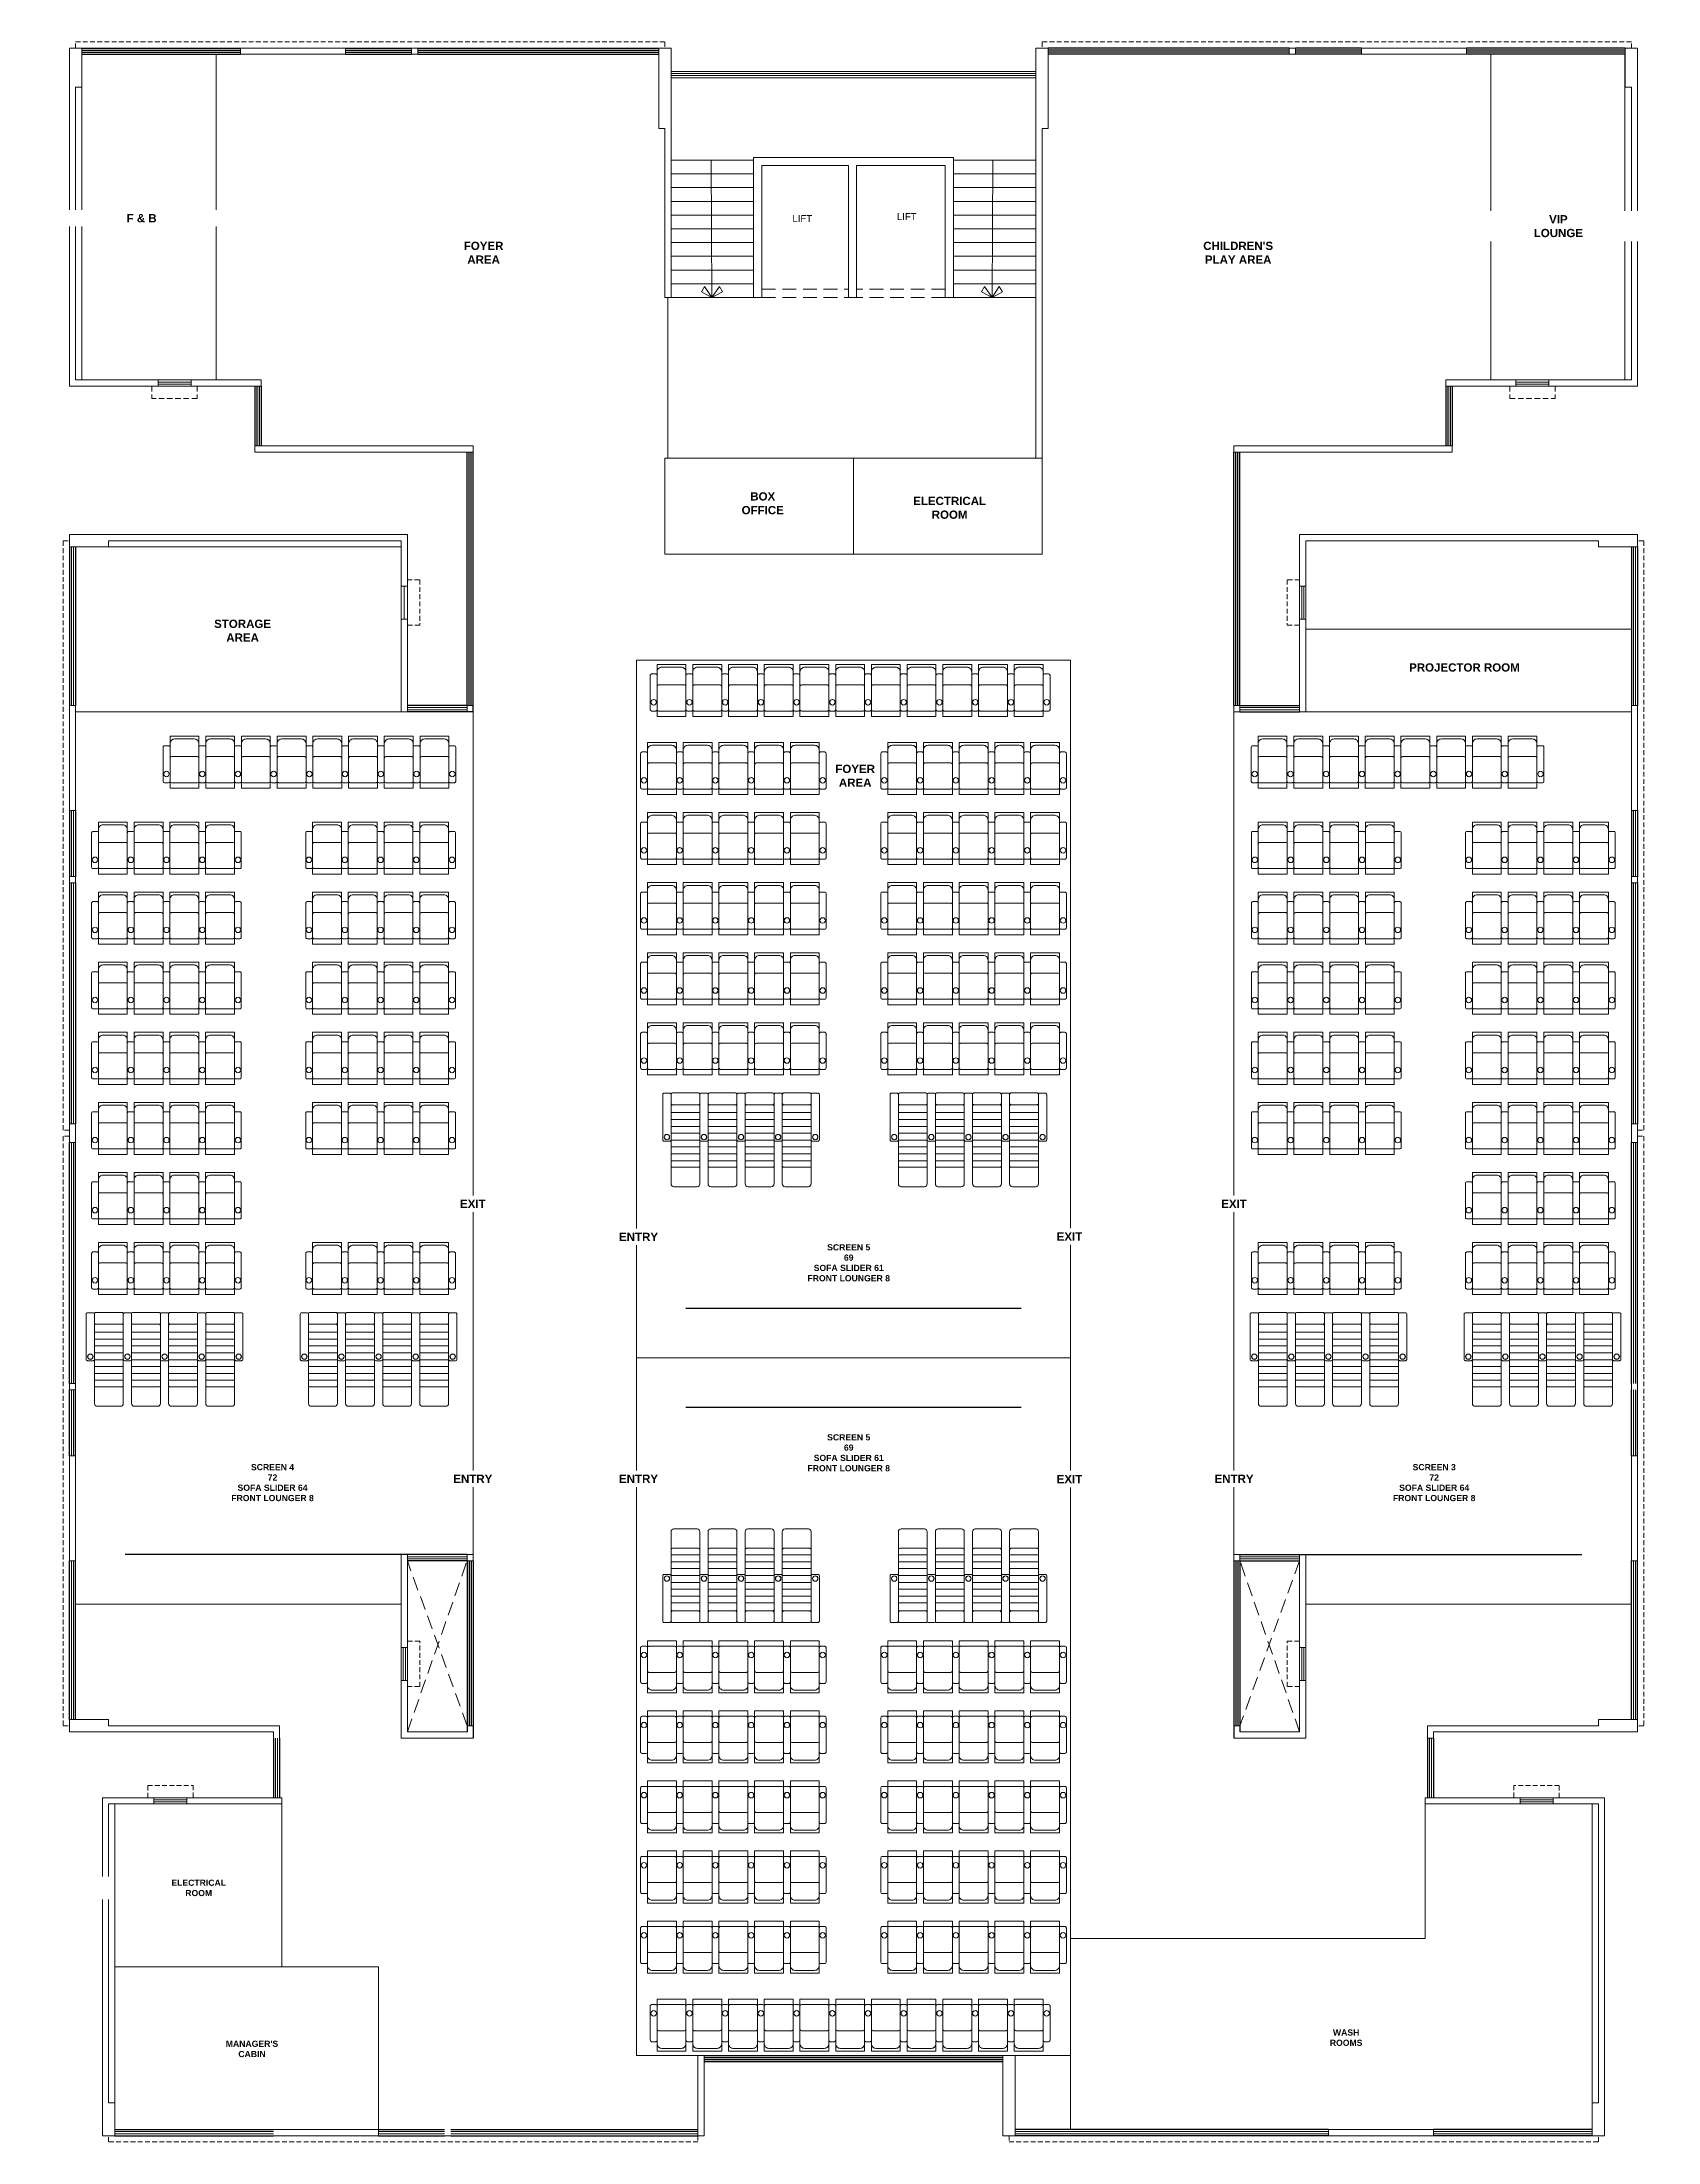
# Model space of a CAD drawing. Header units: inches. Extents: x 1807 to 67852, y 1160 to 20242.
# Drawn here: x 43766 to 44942, y 8234 to 9763 of the extents above; entities that cross this region are included whole.
import ezdxf
from ezdxf.lldxf.tags import DXFTag

# ---------------------------------------------------------------- set-up
doc = ezdxf.new("R2010")
doc.units = ezdxf.units.IN
doc.header["$MEASUREMENT"] = 0
doc.linetypes.add('DASHED', pattern=[0.75, 0.5, -0.25])
doc.layers.get('0').update_dxf_attribs({"lineweight": 20})
for name, color, linetype, lineweight in [('02WINDOW & DOTTED', 8, 'Continuous', 20), ('CHAIRS', 34, 'Continuous', 20), ('elev1', 250, 'Continuous', 15), ('Nstair', 8, 'Continuous', 20), ('PROJ.', 8, 'DASHED', 20), ('RAILING', 8, 'Continuous', 25), ('Railing 01', 8, 'Continuous', 18), ('SHOP TEXT', 7, 'Continuous', 15), ('text', 7, 'Continuous', 15), ('wall', 7, 'Continuous', 20), ('WALLS', 7, 'Continuous', 20), ('WINDOW', 8, 'Continuous', 15)]:
    doc.layers.add(name, color=color, linetype=linetype, lineweight=lineweight)
doc.layers.add('GF', color=36, linetype='Continuous')
doc.styles.add('Krupalu 1', font='arial.ttf')
doc.styles.add('title block', font='')
doc.styles.get('title block').set_extended_font_data('Gulim')
tags = doc.linetypes.add('HIDDEN', pattern=[0.375, 0.25, -0.125]).pattern_tags.tags
tags[6:7] = [DXFTag(74, 4), DXFTag(75, 0), DXFTag(340, '0'), DXFTag(46, 1.0), DXFTag(50, 0.0), DXFTag(44, 0.0), DXFTag(45, 0.0)]
tags[4:5] = [DXFTag(74, 4), DXFTag(75, 0), DXFTag(340, '0'), DXFTag(46, 1.0), DXFTag(50, 0.0), DXFTag(44, 0.0), DXFTag(45, 0.0)]

msp = doc.modelspace()

# ---------------------------------------------------------------- texts
at = {"layer": 'SHOP TEXT', "ltscale": 0.1, "style": 'Krupalu 1'}
for p in [(44311.9, 9631.7), (44387.9, 9633.1)]:
    msp.add_text('LIFT', height=5, dxfattribs=at).set_placement(p)
at = {"layer": 'text', "width": 139.144, "attachment_point": 4, "style": 'title block', "bg_fill": 2}
for s, insert, char_height in [('\\pxqc;{\\fArial|b1|i0|c0|p34;FOYER\\PAREA}', (44017.5, 9609.3), 6), ("\\pxqc;{\\fArial|b1|i0|c0|p34;CHILDREN'S\\PPLAY AREA}", (44566.8, 9609.3), 6), ('\\pxqc;{\\fArial|b1|i0|c0|p34;BOX\\POFFICE}', (44220.7, 9426.9), 6), ('\\pxqc;{\\fArial|b1|i0|c0|p34;FOYER\\PAREA}', (44288, 9228.6), 6), ('\\pxqc;{\\fArial|b1|i0|c0|p34;SCREEN 3\\P72\\PSOFA SLIDER 64\\PFRONT LOUNGER 8}', (44709.5, 8714.1), 4.5), ("\\pxqc,t17;{\\fArial|b1|i0|c0|p34;MANAGER'S\\PCABIN}", (43848.9, 8301.9), 4.5)]:
    msp.add_mtext(s, dxfattribs=dict(at, insert=insert, char_height=char_height))

# ---------------------------------------------------------------- blocks, each defined once
blk = doc.blocks.new('Recliner chair-01')
at = {"layer": 'CHAIRS', "linetype": 'HIDDEN', "lineweight": -2}
blk.add_lwpolyline([(-10.5, 33.9), (10.5, 33.9), (10.5, -4), (-10.5, -4)], close=True, dxfattribs=at)
at = {"layer": 'CHAIRS', "lineweight": -2}
for points in [[(-7.1, 31.9), (7.1, 31.9, -0.414214), (10.5, 28.5), (10.5, 1, -0.414214), (9.5, 0), (-9.5, 0, -0.414214), (-10.5, 1), (-10.5, 28.5, -0.414214)], [(-10.5, 1), (-10.5, 26, 0.414214), (-11.5, 27), (-14.5, 27, 0.414214), (-15.5, 26), (-15.5, 1, 0.414214), (-14.5, 0), (-11.5, 0, 0.414214)], [(10.5, 1), (10.5, 18, 0.414214), (9.5, 19), (-9.5, 19, 0.414214), (-10.5, 18), (-10.5, 1, 0.414214), (-9.5, 0), (9.5, 0, 0.414214)], [(10.5, 1), (10.5, 26, -0.414214), (11.5, 27), (14.5, 27, -0.414214), (15.5, 26), (15.5, 1, -0.414214), (14.5, 0), (11.5, 0, -0.414214)]]:
    blk.add_lwpolyline(points, format="xyb", close=True, dxfattribs=at)
for centre in [(-13, 6.4), (13.1, 6.4)]:
    blk.add_circle(centre, 2, dxfattribs=at)
blk = doc.blocks.new('*U406')
at = {"layer": 'CHAIRS'}
blk.add_blockref('Recliner chair-01', (0, -14.9), dxfattribs=at)
blk = doc.blocks.new('*U405')
at = {"layer": 'GF', "color": 0, "linetype": 'ByBlock', "lineweight": -2}
for p in [(0, 0), (26, 0), (52, 0), (78, 0)]:
    blk.add_blockref('*U406', p, dxfattribs=at)
at = {"layer": 'GF', "color": 0, "linetype": 'ByBlock', "lineweight": -2, "transparency": 16777216}
for p in [(104, 0), (130, 0), (156, 0), (182, 0)]:
    blk.add_blockref('*U406', p, dxfattribs=at)
blk = doc.blocks.new('*U412')
at = {"layer": 'CHAIRS'}
blk.add_blockref('Recliner chair-01', (0, -14.9), dxfattribs=at)
blk = doc.blocks.new('*U411')
at = {"layer": 'GF', "color": 0, "linetype": 'ByBlock', "lineweight": -2}
for p in [(0, 0), (26, 0), (52, 0), (78, 0)]:
    blk.add_blockref('*U412', p, dxfattribs=at)
at = {"layer": 'GF', "color": 0, "linetype": 'ByBlock', "lineweight": -2, "transparency": 16777216}
for p in [(0, -51), (26, -51), (52, -51), (78, -51), (0, -102), (26, -102), (52, -102), (78, -102), (0, -153), (26, -153), (52, -153), (78, -153), (0, -204), (26, -204), (52, -204), (78, -204), (0, -255), (26, -255), (52, -255), (78, -255), (0, -306), (26, -306), (52, -306), (78, -306)]:
    blk.add_blockref('*U412', p, dxfattribs=at)
blk = doc.blocks.new("Lounger - 21''")
at = {"layer": 'CHAIRS', "color": 250}
for p, q in [((-10.5, -14.3), (10.5, -14.3)), ((-10.5, -19.3), (10.5, -19.3)), ((-10.5, -24.3), (10.5, -24.3)), ((-10.5, -29.3), (10.5, -29.3)), ((-10.5, -34.3), (10.5, -34.3)), ((-10.5, -39.3), (10.5, -39.3)), ((-10.5, -44.3), (10.5, -44.3)), ((-10.5, -49.3), (10.5, -49.3))]:
    blk.add_line(p, q, dxfattribs=at)
at = {"layer": 'CHAIRS'}
for points in [[(-9.5, -8.5), (9.5, -8.5, 0.414214), (10.5, -7.5), (10.5, -1, 0.414214), (9.5, 0), (-9.5, 0, 0.414214), (-10.5, -1), (-10.5, -7.5, 0.414214)], [(-16.5, -1.1), (-16.5, -34.1, 0.414214), (-15.5, -35.1), (-11.5, -35.1, 0.414214), (-10.5, -34.1), (-10.5, -1.1, 0.414214), (-11.5, -0.1), (-15.5, -0.1, 0.414214)], [(-9.5, -8.5), (9.5, -8.5, -0.414214), (10.5, -9.5), (10.5, -66.2, -0.414214), (8.5, -68.2), (-8.5, -68.2, -0.414214), (-10.5, -66.2), (-10.5, -9.5, -0.414214)], [(16.5, -1.1), (16.5, -34.1, -0.414214), (15.5, -35.1), (11.5, -35.1, -0.414214), (10.5, -34.1), (10.5, -1.1, -0.414214), (11.5, -0.1), (15.5, -0.1, -0.414214)]]:
    blk.add_lwpolyline(points, format="xyb", close=True, dxfattribs=at)
blk.add_lwpolyline([(-10.5, -43.7), (-10.5, -53.1, 0.414214), (-9.5, -54.1), (9.5, -54.1, 0.414214), (10.5, -53.1), (10.5, -43.7)], format="xyb", dxfattribs=at)
for centre, radius in [((-13.5, -32.1), 1.99), ((-13.5, -32.1), 1.89), ((13.5, -32.1), 1.99), ((13.5, -32.1), 1.89)]:
    blk.add_circle(centre, radius, dxfattribs=at)
blk = doc.blocks.new('*U416')
at = {"layer": 'CHAIRS'}
blk.add_blockref("Lounger - 21''", (0, 34.1, -172020), dxfattribs=at)
blk = doc.blocks.new('*U415')
at = {"layer": 'elev1', "color": 0, "linetype": 'ByBlock', "lineweight": -2}
for p in [(0, 0), (27, 0), (54, 0), (81, 0)]:
    blk.add_blockref('*U416', p, dxfattribs=at)
blk = doc.blocks.new('*U404')
at = {"layer": 'CHAIRS'}
blk.add_blockref("Lounger - 21''", (0, 34.1, -172020), dxfattribs=at)
blk = doc.blocks.new('*U403')
at = {"layer": 'elev1', "color": 0, "linetype": 'ByBlock', "lineweight": -2}
for p in [(0, 0), (27, 0), (54, 0), (81, 0)]:
    blk.add_blockref('*U404', p, dxfattribs=at)
blk = doc.blocks.new('*U410')
at = {"layer": 'CHAIRS'}
blk.add_blockref('Recliner chair-01', (0, -14.9), dxfattribs=at)
blk = doc.blocks.new('*U409')
at = {"layer": 'GF', "color": 0, "linetype": 'ByBlock', "lineweight": -2}
for p in [(0, 0), (26, 0), (52, 0), (78, 0)]:
    blk.add_blockref('*U410', p, dxfattribs=at)
at = {"layer": 'GF', "color": 0, "linetype": 'ByBlock', "lineweight": -2, "transparency": 16777216}
for p in [(104, 0), (130, 0), (156, 0), (182, 0)]:
    blk.add_blockref('*U410', p, dxfattribs=at)
blk = doc.blocks.new('*U402')
at = {"layer": 'CHAIRS'}
blk.add_blockref('Recliner chair-01', (0, -14.9), dxfattribs=at)
blk = doc.blocks.new('*U401')
at = {"layer": 'GF', "color": 0, "linetype": 'ByBlock', "lineweight": -2}
for p in [(0, 0), (26, 0), (52, 0), (78, 0)]:
    blk.add_blockref('*U402', p, dxfattribs=at)
at = {"layer": 'GF', "color": 0, "linetype": 'ByBlock', "lineweight": -2, "transparency": 16777216}
for p in [(0, -51), (26, -51), (52, -51), (78, -51), (0, -102), (26, -102), (52, -102), (78, -102), (0, -153), (26, -153), (52, -153), (78, -153), (0, -204), (26, -204), (52, -204), (78, -204), (0, -255), (26, -255), (52, -255), (78, -255), (0, -306), (26, -306), (52, -306), (78, -306)]:
    blk.add_blockref('*U402', p, dxfattribs=at)
blk = doc.blocks.new('*U414')
at = {"layer": 'CHAIRS'}
blk.add_blockref("Lounger - 21''", (0, 34.1, -172020), dxfattribs=at)
blk = doc.blocks.new('*U413')
at = {"layer": 'elev1', "color": 0, "linetype": 'ByBlock', "lineweight": -2}
for p in [(0, 0), (27, 0), (54, 0), (81, 0)]:
    blk.add_blockref('*U414', p, dxfattribs=at)
blk = doc.blocks.new('*U408')
at = {"layer": 'CHAIRS'}
blk.add_blockref('Recliner chair-01', (0, -14.9), dxfattribs=at)
blk = doc.blocks.new('*U407')
at = {"layer": 'GF', "color": 0, "linetype": 'ByBlock', "lineweight": -2}
for p in [(0, 0), (26, 0), (52, 0), (78, 0)]:
    blk.add_blockref('*U408', p, dxfattribs=at)
at = {"layer": 'GF', "color": 0, "linetype": 'ByBlock', "lineweight": -2, "transparency": 16777216}
for p in [(0, -51), (26, -51), (52, -51), (78, -51), (0, -102), (26, -102), (52, -102), (78, -102), (0, -153), (26, -153), (52, -153), (78, -153), (0, -204), (26, -204), (52, -204), (78, -204)]:
    blk.add_blockref('*U408', p, dxfattribs=at)
blk = doc.blocks.new('*U418')
at = {"layer": 'CHAIRS'}
blk.add_blockref("Lounger - 21''", (0, 34.1, -172020), dxfattribs=at)
blk = doc.blocks.new('*U417')
at = {"layer": 'elev1', "color": 0, "linetype": 'ByBlock', "lineweight": -2}
for p in [(0, 0), (27, 0), (54, 0), (81, 0)]:
    blk.add_blockref('*U418', p, dxfattribs=at)
blk = doc.blocks.new('*U420')
at = {"layer": 'CHAIRS'}
blk.add_blockref('Recliner chair-01', (0, -14.9), dxfattribs=at)
blk = doc.blocks.new('*U419')
at = {"layer": 'GF', "color": 0, "linetype": 'ByBlock', "lineweight": -2}
for p in [(0, 0), (26, 0), (52, 0), (78, 0)]:
    blk.add_blockref('*U420', p, dxfattribs=at)
at = {"layer": 'GF', "color": 0, "linetype": 'ByBlock', "lineweight": -2, "transparency": 16777216}
for p in [(104, 0), (130, 0), (156, 0), (182, 0), (208, 0), (234, 0), (260, 0)]:
    blk.add_blockref('*U420', p, dxfattribs=at)
blk = doc.blocks.new('*U422')
at = {"layer": 'CHAIRS'}
blk.add_blockref('Recliner chair-01', (0, -14.9), dxfattribs=at)
blk = doc.blocks.new('*U421')
at = {"layer": 'GF', "color": 0, "linetype": 'ByBlock', "lineweight": -2}
for p in [(0, 0), (26, 0), (52, 0), (78, 0)]:
    blk.add_blockref('*U422', p, dxfattribs=at)
at = {"layer": 'GF', "color": 0, "linetype": 'ByBlock', "lineweight": -2, "transparency": 16777216}
for p in [(104, 0), (0, -51), (26, -51), (52, -51), (78, -51), (104, -51), (0, -102), (26, -102), (52, -102), (78, -102), (104, -102), (0, -153), (26, -153), (52, -153), (78, -153), (104, -153), (0, -204), (26, -204), (52, -204), (78, -204), (104, -204)]:
    blk.add_blockref('*U422', p, dxfattribs=at)
blk = doc.blocks.new('*U428')
at = {"layer": 'CHAIRS'}
blk.add_blockref('Recliner chair-01', (0, -14.9), dxfattribs=at)
blk = doc.blocks.new('*U427')
at = {"layer": 'GF', "color": 0, "linetype": 'ByBlock', "lineweight": -2}
for p in [(0, 0), (26, 0), (52, 0), (78, 0)]:
    blk.add_blockref('*U428', p, dxfattribs=at)
at = {"layer": 'GF', "color": 0, "linetype": 'ByBlock', "lineweight": -2, "transparency": 16777216}
for p in [(104, 0), (0, -51), (26, -51), (52, -51), (78, -51), (104, -51), (0, -102), (26, -102), (52, -102), (78, -102), (104, -102), (0, -153), (26, -153), (52, -153), (78, -153), (104, -153), (0, -204), (26, -204), (52, -204), (78, -204), (104, -204)]:
    blk.add_blockref('*U428', p, dxfattribs=at)
blk = doc.blocks.new('*U426')
at = {"layer": 'CHAIRS'}
blk.add_blockref("Lounger - 21''", (0, 34.1, -172020), dxfattribs=at)
blk = doc.blocks.new('*U425')
at = {"layer": 'elev1', "color": 0, "linetype": 'ByBlock', "lineweight": -2}
for p in [(0, 0), (27, 0), (54, 0), (81, 0)]:
    blk.add_blockref('*U426', p, dxfattribs=at)
blk = doc.blocks.new('*U430')
at = {"layer": 'CHAIRS'}
blk.add_blockref("Lounger - 21''", (0, 34.1, -172020), dxfattribs=at)
blk = doc.blocks.new('*U429')
at = {"layer": 'elev1', "color": 0, "linetype": 'ByBlock', "lineweight": -2}
for p in [(0, 0), (27, 0), (54, 0), (81, 0)]:
    blk.add_blockref('*U430', p, dxfattribs=at)
blk = doc.blocks.new('*U424')
at = {"layer": 'CHAIRS'}
blk.add_blockref('Recliner chair-01', (0, -14.9), dxfattribs=at)
blk = doc.blocks.new('*U423')
at = {"layer": 'GF', "color": 0, "linetype": 'ByBlock', "lineweight": -2}
for p in [(0, 0), (26, 0), (52, 0), (78, 0)]:
    blk.add_blockref('*U424', p, dxfattribs=at)
blk = doc.blocks.new('*U432')
at = {"layer": 'CHAIRS'}
blk.add_blockref('Recliner chair-01', (0, -14.9), dxfattribs=at)
blk = doc.blocks.new('*U431')
at = {"layer": 'GF', "color": 0, "linetype": 'ByBlock', "lineweight": -2}
for p in [(0, 0), (26, 0), (52, 0), (78, 0)]:
    blk.add_blockref('*U432', p, dxfattribs=at)
at = {"layer": 'GF', "color": 0, "linetype": 'ByBlock', "lineweight": -2, "transparency": 16777216}
for p in [(0, -51), (26, -51), (52, -51), (78, -51), (0, -102), (26, -102), (52, -102), (78, -102), (0, -153), (26, -153), (52, -153), (78, -153), (0, -204), (26, -204), (52, -204), (78, -204)]:
    blk.add_blockref('*U432', p, dxfattribs=at)
blk = doc.blocks.new('*U434')
at = {"layer": 'CHAIRS'}
blk.add_blockref('Recliner chair-01', (0, -14.9), dxfattribs=at)
blk = doc.blocks.new('*U433')
at = {"layer": 'GF', "color": 0, "linetype": 'ByBlock', "lineweight": -2}
for p in [(0, 0), (26, 0), (52, 0), (78, 0)]:
    blk.add_blockref('*U434', p, dxfattribs=at)
blk = doc.blocks.new('*U438')
at = {"layer": 'CHAIRS'}
blk.add_blockref('Recliner chair-01', (0, -14.9), dxfattribs=at)
blk = doc.blocks.new('*U437')
at = {"layer": 'GF', "color": 0, "linetype": 'ByBlock', "lineweight": -2}
for p in [(0, 0), (26, 0), (52, 0), (78, 0)]:
    blk.add_blockref('*U438', p, dxfattribs=at)
at = {"layer": 'GF', "color": 0, "linetype": 'ByBlock', "lineweight": -2, "transparency": 16777216}
for p in [(104, 0), (130, 0), (156, 0), (182, 0), (208, 0), (234, 0), (260, 0)]:
    blk.add_blockref('*U438', p, dxfattribs=at)
blk = doc.blocks.new('*U442')
at = {"layer": 'CHAIRS'}
blk.add_blockref('Recliner chair-01', (0, -14.9), dxfattribs=at)
blk = doc.blocks.new('*U441')
at = {"layer": 'GF', "color": 0, "linetype": 'ByBlock', "lineweight": -2}
for p in [(0, 0), (26, 0), (52, 0), (78, 0)]:
    blk.add_blockref('*U442', p, dxfattribs=at)
at = {"layer": 'GF', "color": 0, "linetype": 'ByBlock', "lineweight": -2, "transparency": 16777216}
for p in [(104, 0), (0, -51), (26, -51), (52, -51), (78, -51), (104, -51), (0, -102), (26, -102), (52, -102), (78, -102), (104, -102), (0, -153), (26, -153), (52, -153), (78, -153), (104, -153), (0, -204), (26, -204), (52, -204), (78, -204), (104, -204)]:
    blk.add_blockref('*U442', p, dxfattribs=at)
blk = doc.blocks.new('*U440')
at = {"layer": 'CHAIRS'}
blk.add_blockref('Recliner chair-01', (0, -14.9), dxfattribs=at)
blk = doc.blocks.new('*U439')
at = {"layer": 'GF', "color": 0, "linetype": 'ByBlock', "lineweight": -2}
for p in [(0, 0), (26, 0), (52, 0), (78, 0)]:
    blk.add_blockref('*U440', p, dxfattribs=at)
at = {"layer": 'GF', "color": 0, "linetype": 'ByBlock', "lineweight": -2, "transparency": 16777216}
for p in [(104, 0), (0, -51), (26, -51), (52, -51), (78, -51), (104, -51), (0, -102), (26, -102), (52, -102), (78, -102), (104, -102), (0, -153), (26, -153), (52, -153), (78, -153), (104, -153), (0, -204), (26, -204), (52, -204), (78, -204), (104, -204)]:
    blk.add_blockref('*U440', p, dxfattribs=at)
blk = doc.blocks.new('*U436')
at = {"layer": 'CHAIRS'}
blk.add_blockref("Lounger - 21''", (0, 34.1, -172020), dxfattribs=at)
blk = doc.blocks.new('*U435')
at = {"layer": 'elev1', "color": 0, "linetype": 'ByBlock', "lineweight": -2}
for p in [(0, 0), (27, 0), (54, 0), (81, 0)]:
    blk.add_blockref('*U436', p, dxfattribs=at)
blk = doc.blocks.new('*U444')
at = {"layer": 'CHAIRS'}
blk.add_blockref("Lounger - 21''", (0, 34.1, -172020), dxfattribs=at)
blk = doc.blocks.new('*U443')
at = {"layer": 'elev1', "color": 0, "linetype": 'ByBlock', "lineweight": -2}
for p in [(0, 0), (27, 0), (54, 0), (81, 0)]:
    blk.add_blockref('*U444', p, dxfattribs=at)

# ---------------------------------------------------------------- linework, layer by layer
at = {"color": 5}
msp.add_line((44221.3, 9576.7), (44221.3, 9459.7), dxfattribs=at)
at = {"layer": '02WINDOW & DOTTED'}
for p, q in [((44489.1, 9741.2), (44223.4, 9741.2)), ((44489.1, 9739.7), (44223.4, 9739.7)), ((44489.1, 9738.2), (44223.4, 9738.2)), ((44489.1, 9736.7), (44223.4, 9736.7))]:
    msp.add_line(p, q, dxfattribs=at)
at = {"layer": '02WINDOW & DOTTED', "linetype": 'DASHED', "ltscale": 20}
for p, q in [((44289.6, 9582.7), (44352.6, 9582.7)), ((44289.6, 9576.7), (44352.6, 9576.7)), ((44423.1, 9582.7), (44358.6, 9582.7)), ((44423.1, 9576.7), (44358.6, 9576.7)), ((44075.1, 8537.2), (44031.6, 8657.2)), ((44031.6, 8532.7), (44075.1, 8657.2)), ((44681.1, 8532.7), (44637.6, 8657.2)), ((44681.1, 8657.2), (44637.6, 8537.2))]:
    msp.add_line(p, q, dxfattribs=at)
at = {"layer": 'Nstair', "ltscale": 10}
for p, q in [((44283.6, 9676.7), (44223.6, 9676.7)), ((44252.8, 9676.7), (44253.3, 9576.7)), ((44429.1, 9676.7), (44489.1, 9676.7)), ((44457.7, 9676.7), (44457.2, 9576.7)), ((44283.6, 9666.7), (44223.6, 9666.7)), ((44429.1, 9666.7), (44489.1, 9666.7)), ((44283.6, 9656.7), (44223.6, 9656.7)), ((44283.6, 9646.7), (44223.6, 9646.7)), ((44429.1, 9656.7), (44489.1, 9656.7)), ((44429.1, 9646.7), (44489.1, 9646.7)), ((44283.6, 9636.7), (44223.6, 9636.7)), ((44429.1, 9636.7), (44489.1, 9636.7)), ((44283.6, 9626.7), (44223.6, 9626.7)), ((44283.6, 9616.7), (44223.6, 9616.7)), ((44429.1, 9626.7), (44489.1, 9626.7)), ((44429.1, 9616.7), (44489.1, 9616.7)), ((44283.6, 9606.7), (44223.6, 9606.7)), ((44429.1, 9606.7), (44489.1, 9606.7)), ((44283.6, 9596.7), (44223.6, 9596.7)), ((44283.6, 9586.7), (44223.6, 9586.7)), ((44245.8, 9580.9), (44248, 9584.8)), ((44248, 9584.8), (44253.3, 9576.7)), ((44258.7, 9584.8), (44253.3, 9576.7)), ((44260.9, 9580.9), (44258.7, 9584.8)), ((44429.1, 9596.7), (44489.1, 9596.7)), ((44429.1, 9586.7), (44489.1, 9586.7)), ((44449.6, 9580.9), (44451.8, 9584.8)), ((44451.8, 9584.8), (44457.2, 9576.7)), ((44462.5, 9584.8), (44457.2, 9576.7)), ((44464.7, 9580.9), (44462.5, 9584.8)), ((44283.6, 9576.7), (44223.6, 9576.7)), ((44253.3, 9576.7), (44245.8, 9580.9)), ((44253.3, 9576.7), (44260.9, 9580.9)), ((44429.1, 9576.7), (44489.1, 9576.7)), ((44457.2, 9576.7), (44449.6, 9580.9)), ((44457.2, 9576.7), (44464.7, 9580.9))]:
    msp.add_line(p, q, dxfattribs=at)
at = {"layer": 'PROJ.', "ltscale": 8}
for p, q in [((43845.6, 9512.2), (43845.6, 9503.2)), ((43878.6, 9512.2), (43878.6, 9503.2)), ((44834.1, 9512.2), (44834.1, 9503.2)), ((44867.1, 9512.2), (44867.1, 9503.2)), ((43878.6, 9503.2), (43845.6, 9503.2)), ((44834.1, 9503.2), (44867.1, 9503.2))]:
    msp.add_line(p, q, dxfattribs=at)
at = {"layer": 'PROJ.', "ltscale": 7}
for points in [[(43790.1, 9758.2), (43790.1, 9762.7), (44219.1, 9762.7), (44219.1, 9758.2)], [(44922.6, 9758.2), (44922.6, 9762.7), (44493.6, 9762.7), (44493.6, 9758.2)], [(43785.6, 8970.7), (43781.1, 8970.7), (43781.1, 9399.7), (43785.6, 9399.7)], [(44927.1, 8970.7), (44931.6, 8970.7), (44931.6, 9399.7), (44927.1, 9399.7)], [(44031.6, 9371.2), (44040.6, 9371.2), (44040.6, 9338.2), (44031.6, 9338.2)], [(44681.1, 9371.2), (44672.1, 9371.2), (44672.1, 9338.2), (44681.1, 9338.2)], [(43785.6, 8966.2), (43781.1, 8966.2), (43781.1, 8537.2), (43785.6, 8537.2)], [(44927.1, 8966.2), (44931.6, 8966.2), (44931.6, 8537.2), (44927.1, 8537.2)], [(44031.6, 8565.7), (44040.6, 8565.7), (44040.6, 8598.7), (44031.6, 8598.7)], [(44681.1, 8565.7), (44672.1, 8565.7), (44672.1, 8598.7), (44681.1, 8598.7)], [(43842.6, 8484.7), (43842.6, 8493.7), (43875.6, 8493.7), (43875.6, 8484.7)], [(44870.1, 8484.7), (44870.1, 8493.7), (44837.1, 8493.7), (44837.1, 8484.7)], [(44243.1, 8238.7), (44243.1, 8234.2), (43814.1, 8234.2), (43814.1, 8238.7)], [(44469.6, 8238.7), (44469.6, 8234.2), (44898.6, 8234.2), (44898.6, 8238.7)]]:
    msp.add_lwpolyline(points, dxfattribs=at)
at = {"layer": 'RAILING'}
for p, q in [((43794.6, 9758.2), (43910.1, 9758.2)), ((43794.6, 9756.7), (43910.1, 9756.7)), ((43794.6, 9755.2), (43910.1, 9755.2)), ((43794.6, 9753.7), (43910.1, 9753.7)), ((43986.6, 9758.2), (44034.6, 9758.2)), ((43986.6, 9756.7), (44034.6, 9756.7)), ((43986.6, 9755.2), (44034.6, 9755.2)), ((43986.6, 9753.7), (44034.6, 9753.7)), ((44039.1, 9758.2), (44214.6, 9758.2)), ((44039.1, 9756.7), (44214.6, 9756.7)), ((44039.1, 9755.2), (44214.6, 9755.2)), ((44039.1, 9753.7), (44214.6, 9753.7)), ((44673.6, 9758.2), (44498.1, 9758.2)), ((44673.6, 9756.7), (44498.1, 9756.7)), ((44673.6, 9755.2), (44498.1, 9755.2)), ((44673.6, 9753.7), (44498.1, 9753.7)), ((44726.1, 9758.2), (44678.1, 9758.2)), ((44726.1, 9756.7), (44678.1, 9756.7)), ((44726.1, 9755.2), (44678.1, 9755.2)), ((44726.1, 9753.7), (44678.1, 9753.7)), ((44918.1, 9758.2), (44802.6, 9758.2)), ((44918.1, 9756.7), (44802.6, 9756.7)), ((44918.1, 9755.2), (44802.6, 9755.2)), ((44918.1, 9753.7), (44802.6, 9753.7)), ((43920.6, 9512.2), (43920.6, 9468.7)), ((43922.1, 9512.2), (43922.1, 9468.7)), ((43923.6, 9512.2), (43923.6, 9468.7)), ((43925.1, 9512.2), (43925.1, 9468.7)), ((44787.6, 9512.2), (44787.6, 9468.7)), ((44789.1, 9512.2), (44789.1, 9468.7)), ((44790.6, 9512.2), (44790.6, 9468.7)), ((44792.1, 9512.2), (44792.1, 9468.7)), ((44075.1, 9279.7), (44075.1, 9464.2)), ((44076.6, 9279.7), (44076.6, 9464.2)), ((44078.1, 9279.7), (44078.1, 9464.2)), ((44079.6, 9275.2), (44079.6, 9464.2)), ((44633.1, 9279.7), (44633.1, 9464.2)), ((44634.6, 9279.7), (44634.6, 9464.2)), ((44636.1, 9279.7), (44636.1, 9464.2)), ((44637.6, 9279.7), (44637.6, 9464.2)), ((43785.6, 9395.2), (43785.6, 9279.7)), ((43790.1, 9395.2), (43790.1, 9279.7)), ((44922.6, 9395.2), (44922.6, 9279.7)), ((44927.1, 9395.2), (44927.1, 9279.7)), ((44075.1, 9279.7), (44031.6, 9279.7)), ((44637.6, 9279.7), (44681.1, 9279.7)), ((44079.6, 9275.2), (44031.6, 9275.2)), ((44637.6, 9275.2), (44681.1, 9275.2)), ((43785.6, 9203.2), (43785.6, 9155.2)), ((43790.1, 9203.2), (43790.1, 9155.2)), ((44922.6, 9203.2), (44922.6, 9155.2)), ((44927.1, 9203.2), (44927.1, 9155.2)), ((43785.6, 9150.7), (43785.6, 8975.2)), ((43790.1, 9150.7), (43790.1, 8975.2)), ((44922.6, 9150.7), (44922.6, 8975.2)), ((44927.1, 9150.7), (44927.1, 8975.2)), ((43785.6, 8786.2), (43785.6, 8961.7)), ((43790.1, 8786.2), (43790.1, 8961.7)), ((44922.6, 8786.2), (44922.6, 8961.7)), ((44927.1, 8786.2), (44927.1, 8961.7)), ((43785.6, 8733.7), (43785.6, 8781.7)), ((43790.1, 8733.7), (43790.1, 8781.7)), ((44922.6, 8733.7), (44922.6, 8781.7)), ((44927.1, 8733.7), (44927.1, 8781.7)), ((43785.6, 8541.7), (43785.6, 8657.2)), ((43790.1, 8541.7), (43790.1, 8657.2)), ((44075.1, 8661.7), (44031.6, 8661.7)), ((44075.1, 8657.2), (44031.6, 8657.2)), ((44075.1, 8657.2), (44075.1, 8532.7)), ((44076.6, 8657.2), (44076.6, 8537.2)), ((44078.1, 8657.2), (44078.1, 8537.2)), ((44079.6, 8657.2), (44079.6, 8528.2)), ((44633.1, 8657.2), (44633.1, 8528.2)), ((44634.6, 8657.2), (44634.6, 8537.2)), ((44636.1, 8657.2), (44636.1, 8537.2)), ((44637.6, 8661.7), (44681.1, 8661.7)), ((44637.6, 8657.2), (44681.1, 8657.2)), ((44637.6, 8657.2), (44637.6, 8532.7)), ((44922.6, 8541.7), (44922.6, 8657.2)), ((44927.1, 8541.7), (44927.1, 8657.2)), ((43934.1, 8528.2), (43934.1, 8484.7)), ((43938.6, 8528.2), (43938.6, 8484.7)), ((44774.1, 8528.2), (44774.1, 8484.7)), ((44778.6, 8528.2), (44778.6, 8484.7)), ((44247.6, 8297.2), (44465.1, 8297.2)), ((44247.6, 8295.7), (44465.1, 8295.7)), ((44247.6, 8294.2), (44465.1, 8294.2)), ((44247.6, 8292.7), (44465.1, 8292.7)), ((44247.6, 8292.7), (44465.1, 8292.7)), ((43818.6, 8243.2), (43934.1, 8243.2)), ((43818.6, 8238.7), (43934.1, 8238.7)), ((44010.6, 8243.2), (44058.6, 8243.2)), ((44010.6, 8238.7), (44058.6, 8238.7)), ((44063.1, 8243.2), (44243.1, 8243.2)), ((44063.1, 8238.7), (44243.1, 8238.7)), ((44645.1, 8243.2), (44474.1, 8243.2)), ((44645.1, 8238.7), (44474.1, 8238.7)), ((44702.1, 8243.2), (44645.1, 8243.2)), ((44702.1, 8238.7), (44645.1, 8238.7)), ((44894.1, 8243.2), (44778.6, 8243.2)), ((44894.1, 8238.7), (44778.6, 8238.7))]:
    msp.add_line(p, q, dxfattribs=at)
at = {"layer": 'Railing 01'}
for p, q in [((43787.1, 9395.2), (43787.1, 9279.7)), ((43788.6, 9395.2), (43788.6, 9279.7)), ((44924.1, 9395.2), (44924.1, 9279.7)), ((44925.6, 9395.2), (44925.6, 9279.7)), ((44075.1, 9278.2), (44031.6, 9278.2)), ((44637.6, 9278.2), (44681.1, 9278.2)), ((44075.1, 9276.7), (44031.6, 9276.7)), ((44637.6, 9276.7), (44681.1, 9276.7)), ((43787.1, 9203.2), (43787.1, 9155.2)), ((43788.6, 9203.2), (43788.6, 9155.2)), ((44924.1, 9203.2), (44924.1, 9155.2)), ((44925.6, 9203.2), (44925.6, 9155.2)), ((43787.1, 9150.7), (43787.1, 8975.2)), ((43788.6, 9150.7), (43788.6, 8975.2)), ((44924.1, 9150.7), (44924.1, 8975.2)), ((44925.6, 9150.7), (44925.6, 8975.2)), ((43787.1, 8786.2), (43787.1, 8961.7)), ((43788.6, 8786.2), (43788.6, 8961.7)), ((44924.1, 8786.2), (44924.1, 8961.7)), ((44925.6, 8786.2), (44925.6, 8961.7)), ((43787.1, 8733.7), (43787.1, 8781.7)), ((43788.6, 8733.7), (43788.6, 8781.7)), ((44924.1, 8733.7), (44924.1, 8781.7)), ((44925.6, 8733.7), (44925.6, 8781.7)), ((43787.1, 8541.7), (43787.1, 8657.2)), ((43788.6, 8541.7), (43788.6, 8657.2)), ((44075.1, 8660.2), (44031.6, 8660.2)), ((44075.1, 8658.7), (44031.6, 8658.7)), ((44637.6, 8660.2), (44681.1, 8660.2)), ((44637.6, 8658.7), (44681.1, 8658.7)), ((44924.1, 8541.7), (44924.1, 8657.2)), ((44925.6, 8541.7), (44925.6, 8657.2)), ((43935.6, 8528.2), (43935.6, 8484.7)), ((43937.1, 8528.2), (43937.1, 8484.7)), ((44775.6, 8528.2), (44775.6, 8484.7)), ((44777.1, 8528.2), (44777.1, 8484.7)), ((43818.6, 8241.7), (43934.1, 8241.7)), ((43818.6, 8240.2), (43934.1, 8240.2)), ((44010.6, 8241.7), (44058.6, 8241.7)), ((44010.6, 8240.2), (44058.6, 8240.2)), ((44063.1, 8241.7), (44243.1, 8241.7)), ((44063.1, 8240.2), (44243.1, 8240.2)), ((44645.1, 8241.7), (44474.1, 8241.7)), ((44645.1, 8240.2), (44474.1, 8240.2)), ((44702.1, 8241.7), (44645.1, 8241.7)), ((44702.1, 8240.2), (44645.1, 8240.2)), ((44894.1, 8241.7), (44778.6, 8241.7)), ((44894.1, 8240.2), (44778.6, 8240.2))]:
    msp.add_line(p, q, dxfattribs=at)
at = {"layer": 'wall'}
for p, q in [((43785.6, 9758.2), (43785.6, 9512.2)), ((43785.6, 9758.2), (43794.6, 9758.2)), ((43794.6, 9734.2), (43794.6, 9758.2)), ((43910.1, 9758.2), (43910.1, 9753.7)), ((43910.1, 9758.2), (43986.6, 9758.2)), ((43910.1, 9753.7), (43982.1, 9753.7)), ((43982.1, 9753.7), (43982.1, 9753.7)), ((43986.6, 9753.7), (43982.1, 9753.7)), ((43986.6, 9758.2), (43986.6, 9753.7)), ((44034.6, 9758.2), (44034.6, 9758.2)), ((44034.6, 9758.2), (44039.1, 9758.2)), ((44214.6, 9758.2), (44214.6, 9704.2)), ((44214.6, 9758.2), (44223.6, 9758.2)), ((44223.6, 9758.2), (44223.6, 9576.7)), ((44489.1, 9758.2), (44489.1, 9459.7)), ((44498.1, 9758.2), (44489.1, 9758.2)), ((44498.1, 9758.2), (44498.1, 9704.2)), ((44673.6, 9758.2), (44673.6, 9753.7)), ((44678.1, 9758.2), (44673.6, 9758.2)), ((44678.1, 9758.2), (44678.1, 9753.7)), ((44726.1, 9758.2), (44726.1, 9753.7)), ((44802.6, 9758.2), (44726.1, 9758.2)), ((44802.6, 9753.7), (44726.1, 9753.7)), ((44802.6, 9758.2), (44802.6, 9753.7)), ((44918.1, 9734.2), (44918.1, 9758.2)), ((44927.1, 9758.2), (44918.1, 9758.2)), ((44927.1, 9758.2), (44927.1, 9512.2)), ((43790.1, 9729.7), (43790.1, 9569.2)), ((43794.6, 9729.7), (43790.1, 9729.7)), ((43794.6, 9729.7), (43794.6, 9734.2)), ((44918.1, 9729.7), (44918.1, 9734.2)), ((44918.1, 9734.2), (44918.1, 9734.2)), ((44918.1, 9729.7), (44922.6, 9729.7)), ((44922.6, 9729.7), (44922.6, 9569.2)), ((44214.6, 9699.7), (44214.6, 9704.2)), ((44214.6, 9704.2), (44214.6, 9704.2)), ((44214.6, 9699.7), (44219.1, 9699.7)), ((44219.1, 9699.7), (44219.1, 9576.7)), ((44493.6, 9699.7), (44493.6, 9459.7)), ((44498.1, 9699.7), (44493.6, 9699.7)), ((44498.1, 9699.7), (44498.1, 9704.2)), ((44498.1, 9704.2), (44498.1, 9704.2)), ((44358.6, 9678.7), (44283.6, 9678.7)), ((44283.6, 9678.7), (44283.6, 9576.7)), ((44352.6, 9678.7), (44429.1, 9678.7)), ((44429.1, 9678.7), (44429.1, 9576.7)), ((44289.6, 9576.7), (44289.6, 9672.7)), ((44289.6, 9672.7), (44352.6, 9672.7)), ((44352.6, 9672.7), (44352.6, 9576.7)), ((44352.6, 9576.7), (44352.6, 9672.7)), ((44358.6, 9576.7), (44358.6, 9672.7)), ((44423.1, 9672.7), (44358.6, 9672.7)), ((44358.6, 9672.7), (44358.6, 9576.7)), ((44423.1, 9576.7), (44423.1, 9672.7)), ((43790.1, 9569.2), (43790.1, 9564.7)), ((43790.1, 9569.2), (43790.1, 9569.2)), ((44283.6, 9576.7), (44289.6, 9576.7)), ((44352.6, 9576.7), (44358.6, 9576.7)), ((44358.6, 9576.7), (44352.6, 9576.7)), ((44429.1, 9576.7), (44423.1, 9576.7)), ((44922.6, 9569.2), (44922.6, 9564.7)), ((44922.6, 9569.2), (44922.6, 9569.2)), ((43790.1, 9564.7), (43790.1, 9564.7)), ((43790.1, 9564.7), (43790.1, 9516.7)), ((44922.6, 9564.7), (44922.6, 9564.7)), ((44922.6, 9564.7), (44922.6, 9516.7)), ((43850.1, 9512.2), (43785.6, 9512.2)), ((43850.1, 9516.7), (43790.1, 9516.7)), ((43850.1, 9516.7), (43850.1, 9512.2)), ((43874.1, 9516.7), (43874.1, 9512.2)), ((43925.1, 9516.7), (43874.1, 9516.7)), ((43925.1, 9512.2), (43874.1, 9512.2)), ((43878.6, 9516.7), (43878.6, 9516.7)), ((43925.1, 9516.7), (43925.1, 9512.2)), ((44787.6, 9516.7), (44838.6, 9516.7)), ((44787.6, 9516.7), (44787.6, 9512.2)), ((44787.6, 9512.2), (44838.6, 9512.2)), ((44838.6, 9516.7), (44838.6, 9512.2)), ((44862.6, 9516.7), (44862.6, 9512.2)), ((44862.6, 9516.7), (44922.6, 9516.7)), ((44862.6, 9512.2), (44927.1, 9512.2)), ((43920.6, 9468.7), (43920.6, 9464.2)), ((44792.1, 9468.7), (44792.1, 9464.2)), ((44031.6, 9404.2), (43785.6, 9404.2)), ((43785.6, 9395.2), (43785.6, 9404.2)), ((44031.6, 9366.7), (44031.6, 9404.2)), ((44681.1, 9404.2), (44927.1, 9404.2)), ((44681.1, 9366.7), (44681.1, 9404.2)), ((44927.1, 9395.2), (44927.1, 9404.2)), ((43809.6, 9395.2), (43785.6, 9395.2)), ((43809.6, 9395.2), (43809.6, 9395.2)), ((43809.6, 9395.2), (43814.1, 9395.2)), ((43814.1, 9399.7), (43814.1, 9395.2)), ((43974.6, 9399.7), (43814.1, 9399.7)), ((43974.6, 9399.7), (43974.6, 9399.7)), ((43979.1, 9399.7), (43974.6, 9399.7)), ((43979.1, 9399.7), (43979.1, 9399.7)), ((44685.6, 9399.7), (44733.6, 9399.7)), ((44685.6, 9366.7), (44685.6, 9399.7)), ((44733.6, 9399.7), (44898.6, 9399.7)), ((44898.6, 9399.7), (44898.6, 9395.2)), ((44903.1, 9395.2), (44898.6, 9395.2)), ((44903.1, 9395.2), (44927.1, 9395.2)), ((44903.1, 9395.2), (44903.1, 9395.2)), ((44031.6, 9366.7, 2), (44027.1, 9366.7, 2)), ((44681.1, 9366.7), (44685.6, 9366.7)), ((44027.1, 9275.2), (44027.1, 9342.7)), ((44031.6, 9342.7), (44027.1, 9342.7)), ((44031.6, 9275.2), (44031.6, 9342.7)), ((44681.1, 9275.2), (44681.1, 9342.7)), ((44681.1, 9342.7), (44685.6, 9342.7)), ((44685.6, 9275.2), (44685.6, 9342.7)), ((43785.6, 9279.7), (43785.6, 9203.2)), ((43790.1, 9279.7), (43785.6, 9279.7)), ((43790.1, 9279.7), (43790.1, 9207.7)), ((44637.6, 9279.7), (44633.1, 9279.7)), ((44922.6, 9279.7), (44922.6, 9207.7)), ((44922.6, 9279.7), (44927.1, 9279.7)), ((44927.1, 9279.7), (44927.1, 9203.2)), ((44031.6, 9275.2), (44027.1, 9275.2)), ((44681.1, 9275.2), (44685.6, 9275.2)), ((43790.1, 9203.2), (43785.6, 9203.2)), ((43790.1, 9207.7), (43790.1, 9207.7)), ((43790.1, 9207.7), (43790.1, 9203.2)), ((44922.6, 9207.7), (44922.6, 9207.7)), ((44922.6, 9207.7), (44922.6, 9203.2)), ((44922.6, 9203.2), (44927.1, 9203.2)), ((43785.6, 9150.7), (43785.6, 9155.2)), ((44927.1, 9150.7), (44927.1, 9155.2)), ((43785.6, 8975.2), (43785.6, 8966.2)), ((44927.1, 8975.2), (44927.1, 8966.2)), ((43785.6, 8961.7), (43785.6, 8970.7)), ((44927.1, 8961.7), (44927.1, 8970.7)), ((43785.6, 8786.2), (43785.6, 8781.7)), ((44927.1, 8786.2), (44927.1, 8781.7)), ((43785.6, 8657.2), (43785.6, 8733.7)), ((43790.1, 8657.2), (43790.1, 8729.2)), ((44922.6, 8733.7), (44927.1, 8733.7)), ((44922.6, 8729.2), (44922.6, 8733.7)), ((44922.6, 8657.2), (44922.6, 8729.2)), ((44927.1, 8657.2), (44927.1, 8733.7)), ((44031.6, 8661.7), (44027.1, 8661.7)), ((44027.1, 8661.7), (44027.1, 8594.2)), ((44031.6, 8661.7), (44031.6, 8594.2)), ((44075.1, 8657.2), (44079.6, 8657.2)), ((44637.6, 8657.2), (44633.1, 8657.2)), ((44681.1, 8661.7), (44685.6, 8661.7)), ((44681.1, 8661.7), (44681.1, 8594.2)), ((44685.6, 8661.7), (44685.6, 8594.2)), ((44922.6, 8661.7), (44922.6, 8661.7)), ((44922.6, 8657.2), (44927.1, 8657.2)), ((44031.6, 8594.2), (44027.1, 8594.2)), ((44681.1, 8594.2), (44685.6, 8594.2)), ((44031.6, 8570.2), (44027.1, 8570.2)), ((44027.1, 8570.2), (44027.1, 8528.2)), ((44031.6, 8570.2), (44031.6, 8532.7)), ((44681.1, 8570.2), (44685.6, 8570.2)), ((44681.1, 8570.2), (44681.1, 8532.7)), ((44685.6, 8570.2), (44685.6, 8528.2)), ((43809.6, 8541.7), (43785.6, 8541.7)), ((43785.6, 8541.7), (43785.6, 8532.7)), ((43934.1, 8532.7), (43785.6, 8532.7)), ((43809.6, 8541.7), (43809.6, 8541.7)), ((43809.6, 8541.7), (43814.1, 8541.7)), ((43814.1, 8537.2), (43814.1, 8541.7)), ((43938.6, 8537.2), (43814.1, 8537.2)), ((43934.1, 8528.2), (43934.1, 8532.7)), ((43934.1, 8528.2), (43934.1, 8532.7)), ((43938.6, 8528.2), (43938.6, 8537.2)), ((44031.6, 8532.7), (44075.1, 8532.7)), ((44681.1, 8532.7), (44637.6, 8532.7)), ((44774.1, 8537.2), (44898.6, 8537.2)), ((44774.1, 8528.2), (44774.1, 8537.2)), ((44778.6, 8528.2), (44778.6, 8532.7)), ((44778.6, 8532.7), (44927.1, 8532.7)), ((44898.6, 8537.2), (44898.6, 8541.7)), ((44903.1, 8541.7), (44898.6, 8541.7)), ((44903.1, 8541.7), (44927.1, 8541.7)), ((44903.1, 8541.7), (44903.1, 8541.7)), ((44927.1, 8541.7), (44927.1, 8532.7)), ((44027.1, 8528.2), (44079.6, 8528.2)), ((44685.6, 8528.2), (44633.1, 8528.2)), ((44778.6, 8528.2), (44774.1, 8528.2)), ((43809.6, 8484.7), (43809.6, 8238.7)), ((43847.1, 8484.7), (43809.6, 8484.7)), ((43847.1, 8484.7), (43847.1, 8480.2)), ((43940.1, 8484.7), (43871.1, 8484.7)), ((43871.1, 8484.7), (43871.1, 8480.2)), ((43940.1, 8484.7), (43940.1, 8480.2)), ((44772.6, 8484.7), (44772.6, 8480.2)), ((44772.6, 8484.7), (44841.6, 8484.7)), ((44841.6, 8484.7), (44841.6, 8480.2)), ((44865.6, 8484.7), (44865.6, 8480.2)), ((44865.6, 8484.7), (44903.1, 8484.7)), ((44903.1, 8484.7), (44903.1, 8238.7)), ((43814.1, 8480.2), (43814.1, 8262.7)), ((43847.1, 8480.2), (43814.1, 8480.2)), ((43940.1, 8480.2), (43871.1, 8480.2)), ((44772.6, 8480.2), (44841.6, 8480.2)), ((44865.6, 8480.2), (44898.6, 8480.2)), ((44898.6, 8480.2), (44898.6, 8262.7)), ((44243.1, 8297.2), (44247.6, 8297.2)), ((44243.1, 8238.7), (44243.1, 8297.2)), ((44247.6, 8238.7), (44247.6, 8297.2)), ((44465.1, 8238.7), (44465.1, 8297.2)), ((44469.6, 8297.2), (44465.1, 8297.2)), ((44469.6, 8297.2), (44469.6, 8297.2)), ((44474.1, 8297.2), (44469.6, 8297.2)), ((44474.1, 8297.2), (44474.1, 8292.7)), ((44474.1, 8238.7), (44474.1, 8292.7)), ((44474.1, 8292.7), (44474.1, 8292.7)), ((43818.6, 8262.7), (43818.6, 8238.7)), ((44894.1, 8262.7), (44894.1, 8238.7)), ((43818.6, 8238.7), (43809.6, 8238.7)), ((43934.1, 8243.2), (44006.1, 8243.2)), ((43934.1, 8238.7), (44010.6, 8238.7)), ((44006.1, 8243.2), (44006.1, 8243.2)), ((44006.1, 8243.2), (44010.6, 8243.2)), ((44010.6, 8243.2), (44010.6, 8238.7)), ((44063.1, 8238.7), (44058.6, 8238.7)), ((44243.1, 8238.7), (44247.6, 8238.7)), ((44474.1, 8238.7), (44465.1, 8238.7)), ((44702.1, 8243.2), (44702.1, 8238.7)), ((44706.6, 8243.2), (44702.1, 8243.2)), ((44778.6, 8238.7), (44702.1, 8238.7)), ((44706.6, 8243.2), (44706.6, 8243.2)), ((44778.6, 8243.2), (44706.6, 8243.2)), ((44894.1, 8238.7), (44903.1, 8238.7))]:
    msp.add_line(p, q, dxfattribs=at)
for points in [[(43925.1, 9468.7), (43920.6, 9468.7)], [(43920.6, 9464.2), (44079.6, 9464.2)], [(44792.1, 9464.2), (44633.1, 9464.2), (44633.1, 9468.7), (44792.1, 9468.7)]]:
    msp.add_lwpolyline(points, dxfattribs=at)
at = {"layer": 'WALLS'}
for p, q in [((44219.1, 9576.7), (44223.6, 9576.7)), ((44489.1, 9459.7), (44223.6, 9459.7)), ((44493.6, 9459.7), (44489.1, 9459.7)), ((43814.1, 8480.2), (43940.1, 8480.2)), ((43818.6, 8480.2), (43940.1, 8480.2)), ((43940.1, 8243.2), (43818.6, 8243.2))]:
    msp.add_line(p, q, dxfattribs=at)
at = {"layer": 'WALLS', "lineweight": 30}
for p, q in [((44234.4, 8841), (44478.3, 8841)), ((44234.4, 8769), (44478.3, 8769)), ((44043.6, 8661.7), (43826.1, 8661.7)), ((44669.1, 8661.7), (44886.6, 8661.7))]:
    msp.add_line(p, q, dxfattribs=at)
at = {"layer": 'WALLS'}
for points in [[(43794.6, 9753.7), (43892.3, 9753.7), (43892.3, 9516.7), (43794.6, 9516.7)], [(44039.1, 9753.7), (44034.6, 9753.7), (44034.6, 9758.2), (44039.1, 9758.2)], [(44917.9, 9753.7), (44820.2, 9753.7), (44820.2, 9516.7), (44917.9, 9516.7)], [(44079.6, 9464.2), (43920.6, 9464.2), (43920.6, 9468.7), (44079.6, 9468.7)], [(44027.1, 9275.2), (43790.1, 9275.2), (43790.1, 9395.2), (44027.1, 9395.2)], [(44685.6, 9275.2), (44922.6, 9275.2), (44922.6, 9335.2), (44685.6, 9335.2)], [(44079.6, 9279.7), (44075.1, 9279.7), (44075.1, 9275.2), (44079.6, 9275.2)], [(44633.1, 9279.7), (44637.6, 9279.7), (44637.6, 9275.2), (44633.1, 9275.2)], [(44079.6, 8661.7), (44027.1, 8661.7), (44027.1, 8625.7), (43790.1, 8625.7), (43790.1, 9275.2), (44079.6, 9275.2)], [(43790.1, 9150.7), (43785.6, 9150.7), (43785.6, 9155.2), (43790.1, 9155.2)], [(44922.6, 9155.2), (44927.1, 9155.2), (44927.1, 9150.7), (44922.6, 9150.7)], [(43790.1, 8961.7), (43785.6, 8961.7), (43785.6, 8975.2), (43790.1, 8975.2)], [(44922.6, 8975.2), (44927.1, 8975.2), (44927.1, 8961.7), (44922.6, 8961.7)], [(44514.3, 8297.2), (44198.4, 8297.2), (44198.4, 8805), (44514.3, 8805)], [(43790.1, 8781.7), (43785.6, 8781.7), (43785.6, 8786.2), (43790.1, 8786.2)], [(43785.6, 8733.7), (43790.1, 8733.7), (43790.1, 8657.2), (43785.6, 8657.2)], [(44075.1, 8661.7), (44079.6, 8661.7), (44079.6, 8657.2), (44075.1, 8657.2)], [(44637.6, 8661.7), (44633.1, 8661.7), (44633.1, 8657.2), (44637.6, 8657.2)]]:
    msp.add_lwpolyline(points, close=True, dxfattribs=at)
for points in [[(44673.6, 9753.7), (44678.1, 9753.7)], [(43979.1, 9399.7), (44027.1, 9399.7), (44027.1, 9366.7)], [(44075.1, 8537.2), (44079.6, 8537.2)], [(44637.6, 8537.2), (44633.1, 8537.2)], [(44898.6, 8480.2), (44772.6, 8480.2), (44772.6, 8382.4), (44514.3, 8382.4), (44514.3, 8243.2), (44894.1, 8243.2), (44894.1, 8480.2), (44772.6, 8480.2)], [(43818.6, 8262.7), (43814.1, 8262.7)], [(44894.1, 8262.7), (44898.6, 8262.7)], [(44778.6, 8243.2), (44778.6, 8238.7)]]:
    msp.add_lwpolyline(points, dxfattribs=at)
at = {"layer": 'WINDOW'}
for p, q in [((43874.1, 9516.7), (43850.1, 9516.7)), ((43874.1, 9515.2), (43850.1, 9515.2)), ((43874.1, 9513.7), (43850.1, 9513.7)), ((43874.1, 9512.2), (43850.1, 9512.2)), ((44838.6, 9516.7), (44862.6, 9516.7)), ((44838.6, 9515.2), (44862.6, 9515.2)), ((44838.6, 9513.7), (44862.6, 9513.7)), ((44838.6, 9512.2), (44862.6, 9512.2)), ((44027.1, 9342.8, -2), (44027.1, 9366.8, -2)), ((44029.3, 9342.6, -2), (44029.3, 9366.7, -2)), ((44031.6, 9342.7), (44031.6, 9366.7)), ((44681.1, 9342.7), (44681.1, 9366.7)), ((44682.6, 9342.7), (44682.6, 9366.7)), ((44684.1, 9342.7), (44684.1, 9366.7)), ((44685.6, 9342.7), (44685.6, 9366.7)), ((44027.1, 8594.2), (44027.1, 8570.2)), ((44028.6, 8594.2), (44028.6, 8570.2)), ((44030.1, 8594.2), (44030.1, 8570.2)), ((44031.6, 8594.2), (44031.6, 8570.2)), ((44681.1, 8594.2), (44681.1, 8570.2)), ((44682.6, 8594.2), (44682.6, 8570.2)), ((44684.1, 8594.2), (44684.1, 8570.2)), ((44685.6, 8594.2), (44685.6, 8570.2)), ((43871.1, 8484.7), (43847.1, 8484.7)), ((44841.6, 8484.7), (44865.6, 8484.7)), ((43871.1, 8483.2), (43847.1, 8483.2)), ((43871.1, 8481.7), (43847.1, 8481.7)), ((43871.1, 8480.2), (43847.1, 8480.2)), ((44841.6, 8483.2), (44865.6, 8483.2)), ((44841.6, 8481.7), (44865.6, 8481.7)), ((44841.6, 8480.2), (44865.6, 8480.2))]:
    msp.add_line(p, q, dxfattribs=at)

# ---------------------------------------------------------------- block references
at = {"layer": 'elev1'}
for name, p, rotation in [('*U443', (44234, 8963.6, 172020), 359.9999999998031), ('*U417', (43814.3, 8803.8, 172020), 359.9999999999952), ('*U425', (44480.5, 8646.3, 172020), 179.9999999998028)]:
    msp.add_blockref(name, p, dxfattribs=dict(at, rotation=rotation))
at = {"layer": 'elev1', "xscale": -1}
for name, p in [('*U435', (44480.5, 8963.6, 172020)), ('*U403', (44898.4, 8803.8, 172020))]:
    msp.add_blockref(name, p, dxfattribs=at)
for name, p, rotation in [('*U413', (44051.1, 8803.8, 172020), 359.9999999999952), ('*U429', (44234, 8646.3, 172020), 180.0000000001969)]:
    msp.add_blockref(name, p, dxfattribs=dict(at, rotation=rotation))
at = {"layer": 'elev1'}
msp.add_blockref('*U415', (44661.6, 8803.8, 172020), dxfattribs=at)
at = {"layer": 'GF'}
for name, p in [('*U437', (44223.9, 9290.6)), ('*U431', (44661.5, 9175.9)), ('*U433', (44661.5, 8869.9))]:
    msp.add_blockref(name, p, dxfattribs=at)
at = {"layer": 'GF', "xscale": -1}
for name, p in [('*U409', (44051.3, 9238.4)), ('*U411', (44895.4, 9175.9))]:
    msp.add_blockref(name, p, dxfattribs=at)
at = {"layer": 'GF'}
for name, p, rotation in [('*U405', (44661.4, 9238.4), 359.9999999995785), ('*U401', (43817.2, 9175.9), 359.9999999999952), ('*U421', (44320.9, 8376.1), 179.9999999998792)]:
    msp.add_blockref(name, p, dxfattribs=dict(at, rotation=rotation))
at = {"layer": 'GF', "xscale": -1}
for name, p, rotation in [('*U407', (44051.1, 9175.9), 359.9999999999952), ('*U423', (44051.1, 8869.9), 359.9999999999952), ('*U427', (44391.8, 8376.1), 180.0000000001335), ('*U419', (44223.9, 8319.3), 180)]:
    msp.add_blockref(name, p, dxfattribs=dict(at, rotation=rotation))

msp.set_redraw_order([(e.dxf.handle, doc.entitydb.next_handle()) for e in msp.query("TEXT MTEXT ATTDEF DIMENSION ARC_DIMENSION")])  # texts and dimensions are drawn at this point

# ---------------------------------------------------------------- next in the draw order: linework, layer by layer
at = {"layer": 'WALLS'}
for points in [[(44219.1, 9459.7), (44219.1, 9389.9), (44356.3, 9389.9), (44356.3, 9459.7)], [(44514.3, 9312.7), (44198.4, 9312.7), (44198.4, 8805), (44514.3, 8805)], [(44633.1, 8661.7), (44685.6, 8661.7), (44685.6, 8625.7), (44922.6, 8625.7), (44922.6, 9275.2), (44633.1, 9275.2)], [(44010.6, 8361.7), (43818.6, 8361.7), (43818.6, 8243.2), (44010.6, 8243.2)]]:
    msp.add_lwpolyline(points, close=True, dxfattribs=at)

# ---------------------------------------------------------------- next in the draw order: block references
at = {"layer": 'GF', "xscale": -1}
msp.add_blockref('*U441', (44320.9, 9233.8), dxfattribs=at)
at = {"layer": 'GF', "rotation": 359.9999999998665}
msp.add_blockref('*U439', (44391.8, 9233.8), dxfattribs=at)

# ---------------------------------------------------------------- next in the draw order: texts
at = {"layer": 'text', "width": 139.144, "style": 'title block', "bg_fill": 2}
for s, insert, char_height, attachment_point in [('\\pxqc;{\\fArial|b1|i0|c0|p34;F & B', (43907.7, 9634.4), 6, 6), ('\\pxqc;{\\fArial|b1|i0|c0|p34;VIP\\PLOUNGE}', (44799.9, 9628.6), 6, 4), ('\\pxqc;{\\fArial|b1|i0|c0|p34;STORAGE\\PAREA}', (43981.2, 9334.2), 6, 6), ('\\pxqc;{\\fArial|b1|i0|c0|p34;PROJECTOR ROOM}', (44731.5, 9307.4), 6, 4), ('\\pxqc;{\\fArial|b1|i0|c0|p34;EXIT}', (44148.8, 8917), 6, 6), ('\\pxqc;{\\fArial|b1|i0|c0|p34;SCREEN 5\\P69\\PSOFA SLIDER 61\\PFRONT LOUNGER 8}', (44283.3, 8735.8), 4.5, 4), ('\\pxqc;{\\fArial|b1|i0|c0|p34;SCREEN 4\\P72\\PSOFA SLIDER 64\\PFRONT LOUNGER 8}', (44003, 8714.1), 4.5, 6), ('\\pxqc;{\\fArial|b1|i0|c0|p34;ELECTRICAL\\PROOM}', (43810.1, 8419.1), 4.5, 4), ('\\pxqc;{\\fArial|b1|i0|c0|p34;WASH\\PROOMS}', (44645.4, 8310.1), 4.5, 4)]:
    msp.add_mtext(s, dxfattribs=dict(at, insert=insert, char_height=char_height, attachment_point=attachment_point))

# ---------------------------------------------------------------- next in the draw order: linework, layer by layer
at = {"layer": 'WALLS'}
msp.add_lwpolyline([(43940.1, 8361.7), (43818.6, 8361.7), (43818.6, 8480.2), (43940.1, 8480.2)], close=True, dxfattribs=at)

# ---------------------------------------------------------------- next in the draw order: texts
at = {"layer": 'text', "width": 139.144, "style": 'title block', "bg_fill": 2}
for s, insert, char_height, attachment_point in [('\\pxqc;{\\fArial|b1|i0|c0|p34;ELECTRICAL\\PROOM}', (44495.9, 9423.6), 6, 6), ('\\pxqc;{\\fArial|b1|i0|c0|p34;EXIT}', (44563.8, 8917), 6, 4), ('\\pxqc;{\\fArial|b1|i0|c0|p34;ENTRY}', (44130.3, 8893), 6, 4), ('\\pxqc;{\\fArial|b1|i0|c0|p34;EXIT}', (44444, 8893.2), 6, 4), ('\\pxqc;{\\fArial|b1|i0|c0|p34;SCREEN 5\\P69\\PSOFA SLIDER 61\\PFRONT LOUNGER 8}', (44283.3, 8874.1), 4.5, 4), ('\\pxqc;{\\fArial|b1|i0|c0|p34;ENTRY}', (44148.8, 8716.9), 6, 6), ('\\pxqc;{\\fArial|b1|i0|c0|p34;ENTRY}', (44563.8, 8716.9), 6, 4)]:
    msp.add_mtext(s, dxfattribs=dict(at, insert=insert, char_height=char_height, attachment_point=attachment_point))

# ---------------------------------------------------------------- next in the draw order: linework, layer by layer
at = {"layer": 'WALLS'}
msp.add_lwpolyline([(44356.3, 9389.9), (44356.3, 9459.7), (44493.6, 9459.7), (44493.6, 9389.9)], close=True, dxfattribs=at)

# ---------------------------------------------------------------- next in the draw order: texts
at = {"layer": 'text', "char_height": 6, "width": 139.144, "attachment_point": 4, "style": 'title block', "bg_fill": 2}
for s, insert in [('\\pxqc;{\\fArial|b1|i0|c0|p34;ENTRY}', (44130.3, 8716.9)), ('\\pxqc;{\\fArial|b1|i0|c0|p34;EXIT}', (44444, 8716.7))]:
    msp.add_mtext(s, dxfattribs=dict(at, insert=insert))

doc.saveas('drawing.dxf')
